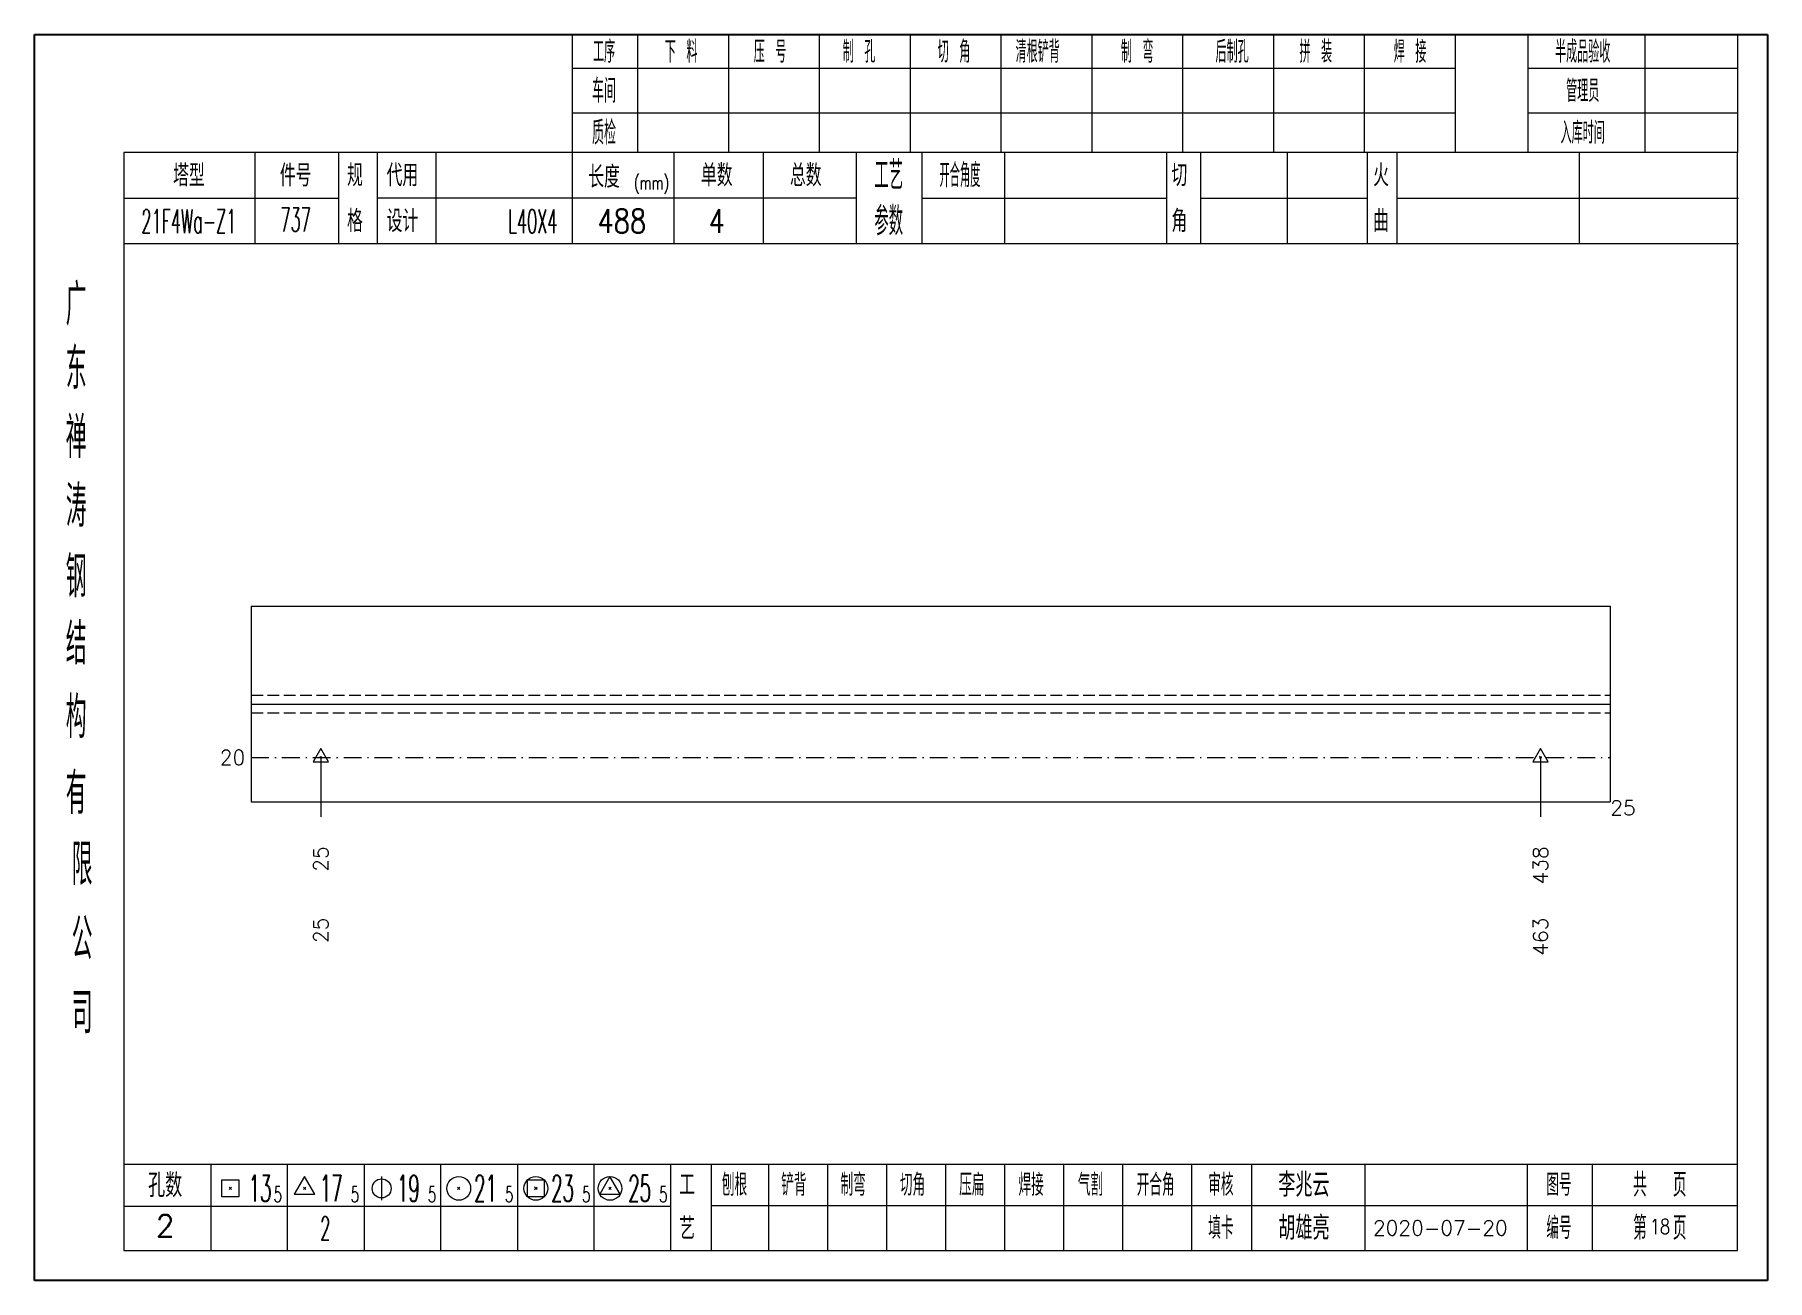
# Model space of a CAD drawing. Extents: x 1310 to 15542, y -76 to 8381.
# Drawn here: x 6822.6 to 7114.8, y 1943.8 to 2153.8 of the extents above; entities that cross this region are included whole.
import ezdxf
from ezdxf.enums import TextEntityAlignment as Align

# ---------------------------------------------------------------- set-up
doc = ezdxf.new("R2010")
doc.units = 0
doc.header["$MEASUREMENT"] = 0
doc.linetypes.add('一点画线', pattern=[5.2, 3, -1, 0.2, -1])
doc.linetypes.add('虚线', pattern=[2.75, 2, -0.75])
doc.layers.get('0').update_dxf_attribs({"linetype": 'CONTINUOUS', "lineweight": 25})
for name, color, linetype, lineweight in [('1', 7, 'CONTINUOUS', 25), ('4', 7, 'CONTINUOUS', 25), ('5', 7, 'CONTINUOUS', 25)]:
    doc.layers.add(name, color=color, linetype=linetype, lineweight=lineweight)
doc.styles.get("Standard").update_dxf_attribs({"font": 'simplex.shx', "width": 0.7, "height": 3, "bigfont": 'gbhzfs.shx'})

msp = doc.modelspace()

# ---------------------------------------------------------------- texts
at = {"color": 7, "linetype": 'Continuous', "lineweight": 13}
msp.add_text('20', height=2.5, dxfattribs=at).set_placement((6858.132, 2031.974), align=Align.MIDDLE_RIGHT)
at = {"layer": '1', "color": 7, "linetype": 'Continuous', "lineweight": 13}
msp.add_text('25', height=2.5, dxfattribs=at).set_placement((7088.262, 2023.474), align=Align.MIDDLE_LEFT)
at = {"layer": '1', "color": 8, "linetype": 'Continuous', "lineweight": 9}
for s, p in [('25', (6870.87, 2016.974)), ('438', (7076.523, 2016.974))]:
    msp.add_text(s, height=2.5, rotation=90, dxfattribs=at).set_placement(p, align=Align.MIDDLE_RIGHT)
at = {"layer": '1', "color": 7, "linetype": 'Continuous', "lineweight": 13}
for s, p in [('25', (6870.87, 2004.974)), ('463', (7076.523, 2004.974))]:
    msp.add_text(s, height=2.5, rotation=90, dxfattribs=at).set_placement(p, align=Align.MIDDLE_RIGHT)
at = {"layer": '4', "color": 1, "linetype": 'Continuous', "lineweight": 25}
for s, height, width, p in [('工序', 3.7, 0.7, (6918.632, 2150.931)), ('下 料', 3.7, 0.7, (6931.632, 2150.931)), ('制 孔', 3.7, 0.7, (6961.632, 2150.931)), ('切 角', 3.7, 0.7, (6977.632, 2150.931)), ('清根铲背 ', 3.7, 0.7, (6992.632, 2150.931)), (' 制 弯', 3.7, 0.7, (7007.632, 2150.931)), (' 后制孔', 3.7, 0.7, (7023.632, 2150.931)), ('拼 装', 3.7, 0.7, (7038.632, 2150.931)), (' 焊 接', 3.7, 0.7, (7053.632, 2150.931)), ('半成品验收', 3.7, 0.7, (7083.632, 2150.931)), ('压 号', 3.7, 0.7, (6946.632, 2150.931)), ('车间', 4, 0.7, (6918.632, 2144.331)), ('管理员', 3.7, 0.7, (7083.632, 2144.331)), ('质检', 4, 0.7, (6918.632, 2137.271)), ('入库时间', 3.7, 0.7, (7083.632, 2137.271)), ('工艺', 4.8, 0.7, (6966.632, 2130.091)), ('(mm)', 2.24, 0.7, (6926.632, 2128.831)), ('开合角度', 4, 0.6, (6978.632, 2130.091)), ('21F4Wa-Z1', 4, 0.5, (6848.632, 2122.351)), ('737', 4, 0.5, (6866.632, 2122.601)), ('L40X4', 4, 0.5, (6906.632, 2122.331)), ('488', 4, 0.8, (6921.632, 2122.381)), ('4', 4, 0.8, (6937.632, 2122.381)), ('参数', 4.8, 0.7, (6966.632, 2122.381)), ('广', 6.96, 0.7, (6829.632, 2108.301)), ('东', 6.96, 0.7, (6829.632, 2097.511)), ('禅', 6.96, 0.7, (6829.632, 2085.921)), ('涛', 6.96, 0.7, (6829.632, 2074.321)), ('钢', 6.96, 0.7, (6829.632, 2062.431)), ('结', 6.96, 0.7, (6829.632, 2051.121)), ('构', 6.96, 0.7, (6829.632, 2038.741)), ('有', 6.96, 0.7, (6829.632, 2025.931)), ('限', 6.96, 0.7, (6830.632, 2013.931)), ('公', 6.96, 0.7, (6830.632, 2001.391)), ('司', 6.96, 0.7, (6830.632, 1988.911)), ('13', 4.47, 0.5, (6860.632, 1959.331)), ('17', 4.47, 0.5, (6872.632, 1959.331)), ('19', 4.47, 0.5, (6885.632, 1959.331)), ('21', 4.47, 0.5, (6898.632, 1959.331)), ('23', 4.47, 0.5, (6911.632, 1959.331)), ('25', 4.47, 0.5, (6924.632, 1959.331)), ('刨根', 3.7, 0.8, (6940.632, 1959.931)), ('铲背', 3.7, 0.8, (6950.632, 1959.931)), ('制弯', 3.7, 0.8, (6960.632, 1959.931)), ('切角', 3.7, 0.8, (6970.632, 1959.931)), ('压扁', 3.7, 0.8, (6980.632, 1959.931)), ('焊接', 3.7, 0.8, (6990.632, 1959.931)), ('气割', 3.7, 0.8, (7000.632, 1959.931)), ('开合角', 3.7, 0.8, (7011.632, 1959.931)), ('审核', 3.7, 0.8, (7022.632, 1959.931)), ('图号', 3.7, 0.8, (7079.632, 1959.931)), ('共  页', 4, 0.8, (7096.632, 1959.931)), ('5', 2.68, 0.6, (6863.632, 1958.331)), ('5', 2.68, 0.6, (6876.632, 1958.331)), ('5', 2.68, 0.6, (6889.632, 1958.331)), ('5', 2.68, 0.6, (6902.632, 1958.331)), ('5', 2.68, 0.6, (6915.632, 1958.331)), ('5', 2.68, 0.6, (6928.632, 1958.331)), ('2', 4, 0.5, (6871.632, 1952.581)), ('填卡', 3.7, 0.8, (7022.632, 1952.661)), ('编号', 3.7, 0.8, (7079.632, 1952.661)), ('第  页', 4, 0.8, (7096.632, 1952.661))]:
    msp.add_text(s, height=height, dxfattribs=dict(at, width=width)).set_placement(p, align=Align.MIDDLE_CENTER)
for s, height, p in [('塔型', 3.7, (6848.632, 2130.061)), ('件号', 3.7, (6866.632, 2130.061)), ('规', 3.7, (6876.632, 2130.091)), ('代用', 3.7, (6884.632, 2130.091)), ('长度', 3.7, (6918.632, 2129.831)), ('单数', 3.7, (6937.632, 2130.091)), ('总数', 3.7, (6952.632, 2130.091)), ('切', 3.7, (7015.632, 2130.091)), ('火', 3.7, (7049.632, 2130.091)), ('格', 3.7, (6876.632, 2122.381)), ('设计', 3.7, (6884.632, 2122.381)), ('角', 3.7, (7015.632, 2122.381)), ('曲', 3.7, (7049.632, 2122.381)), ('孔数', 4, (6844.632, 1959.851)), ('工', 3.7, (6932.632, 1959.931)), ('李兆云', 4, (7036.632, 1959.931)), ('2', 3.7, (6844.632, 1953.021)), ('艺', 3.7, (6932.632, 1952.581)), ('胡雄亮', 4, (7036.632, 1952.661)), ('2020-07-20', 2.5, (7059.632, 1952.661))]:
    msp.add_text(s, height=height, dxfattribs=at).set_placement(p, align=Align.MIDDLE_CENTER)
at = {"layer": '4', "color": 6, "linetype": 'Continuous', "lineweight": 25, "width": 0.8}
msp.add_text('18', height=2.5, dxfattribs=at).set_placement((7096.657, 1952.889), align=Align.MIDDLE_CENTER)

# ---------------------------------------------------------------- blocks, each defined once
blk = doc.blocks.new('孔17.5')
at = {"layer": '5', "color": 7, "linetype": 'Continuous', "lineweight": 13}
for p, q in [((0, 1), (-0.866, -0.5)), ((-0.1, -0.1), (0.1, 0.1)), ((0.1, -0.1), (-0.1, 0.1)), ((0.866, -0.5), (0, 1)), ((-0.866, -0.5), (0.866, -0.5))]:
    blk.add_line(p, q, dxfattribs=at)
blk = doc.blocks.new('CTJGK')
at = {"color": 6, "linetype": 'Continuous'}
for p, q in [((0, 209.97), (292.13, 209.97)), ((0, 0), (0, 209.97)), ((292.13, 209.97), (292.13, 0)), ((292.13, 0), (0, 0))]:
    blk.add_line(p, q, dxfattribs=at)

# ---------------------------------------------------------------- linework, layer by layer
at = {"color": 7, "linetype": 'Continuous', "lineweight": 18}
for p, q in [((6859.132, 2057.474), (6859.132, 2024.474)), ((6859.132, 2057.474), (7088.262, 2057.474)), ((7088.262, 2057.474), (7088.262, 2024.474)), ((6859.132, 2040.974), (7088.262, 2040.974))]:
    msp.add_line(p, q, dxfattribs=at)
at = {"color": 1, "linetype": '虚线', "lineweight": 18}
for p, q in [((6859.132, 2042.474), (7088.262, 2042.474)), ((6859.132, 2039.474), (7088.262, 2039.474))]:
    msp.add_line(p, q, dxfattribs=at)
at = {"color": 3, "linetype": '一点画线', "lineweight": 13}
msp.add_line((6859.132, 2031.974), (7088.262, 2031.974), dxfattribs=at)
at = {"color": 7, "linetype": 'Continuous', "lineweight": 13}
for p, q in [((6870.87, 2031.974), (6870.87, 2021.974)), ((7076.523, 2031.974), (7076.523, 2021.974))]:
    msp.add_line(p, q, dxfattribs=at)
at = {"layer": '1', "color": 7, "linetype": 'Continuous', "lineweight": 18}
msp.add_line((6859.132, 2024.474), (7088.262, 2024.474), dxfattribs=at)
at = {"layer": '4', "color": 1, "linetype": 'Continuous', "lineweight": 18}
for p, q in [((6822.632, 2153.801), (6822.632, 1943.831)), ((7114.762, 2153.801), (6822.632, 2153.801)), ((6913.262, 2153.801), (6913.262, 2133.961)), ((6924.292, 2153.801), (6924.292, 2133.941)), ((6939.602, 2153.801), (6939.602, 2133.941)), ((6954.922, 2153.801), (6954.922, 2133.941)), ((6970.232, 2153.801), (6970.232, 2133.941)), ((6985.542, 2153.801), (6985.542, 2133.941)), ((7000.852, 2153.801), (7000.852, 2133.941)), ((7016.172, 2153.801), (7016.172, 2133.941)), ((7031.482, 2153.801), (7031.482, 2133.941)), ((7046.792, 2153.801), (7046.792, 2133.941)), ((7062.102, 2153.801), (7062.102, 2133.961)), ((7062.102, 2153.801), (7062.102, 2133.941)), ((7074.382, 2153.801), (7074.382, 2133.941)), ((7094.132, 2153.801), (7094.132, 2133.941)), ((7109.712, 2153.801), (7109.712, 2133.941)), ((7114.762, 2124.001), (7114.762, 2153.801)), ((7062.102, 2148.071), (6913.262, 2148.071)), ((7109.712, 2148.071), (7074.382, 2148.071)), ((7062.102, 2140.591), (6913.262, 2140.591)), ((7109.712, 2140.591), (7074.382, 2140.591)), ((6837.642, 2133.941), (6837.642, 1948.881)), ((7109.712, 2133.941), (6837.642, 2133.941)), ((6859.762, 2133.951), (6859.762, 2118.531)), ((6873.912, 2118.531), (6873.912, 2133.941)), ((6880.412, 2118.531), (6880.412, 2133.941)), ((6890.282, 2133.941), (6890.282, 2118.531)), ((6913.262, 2133.961), (6913.262, 2118.531)), ((6930.382, 2133.941), (6930.382, 2118.531)), ((6945.432, 2133.941), (6945.432, 2118.531)), ((6961.132, 2133.941), (6961.132, 2118.531)), ((6972.192, 2133.941), (6972.192, 2118.531)), ((6986.142, 2133.941), (6986.142, 2118.531)), ((7013.442, 2133.941), (7013.442, 2118.531)), ((7019.202, 2133.941), (7019.202, 2118.531)), ((7033.822, 2133.941), (7033.822, 2118.531)), ((7047.282, 2133.941), (7047.282, 2118.531)), ((7052.272, 2133.941), (7052.272, 2118.531)), ((7083.012, 2133.941), (7083.012, 2118.531)), ((7109.712, 1948.881), (7109.712, 2133.941)), ((6873.912, 2126.181), (6837.642, 2126.181)), ((6961.132, 2126.231), (6880.412, 2126.231)), ((6972.192, 2126.231), (7013.442, 2126.231)), ((7019.202, 2126.231), (7047.282, 2126.231)), ((7052.272, 2126.231), (7109.892, 2126.231)), ((7114.762, 1943.831), (7114.762, 2124.001)), ((7109.892, 2118.531), (6837.642, 2118.531)), ((6837.642, 1963.411), (7109.712, 1963.411)), ((6852.332, 1963.411), (6852.332, 1948.881)), ((6865.262, 1948.881), (6865.262, 1963.411)), ((6878.192, 1963.411), (6878.192, 1948.881)), ((6891.112, 1948.881), (6891.112, 1963.411)), ((6904.042, 1963.411), (6904.042, 1948.881)), ((6916.972, 1948.881), (6916.972, 1963.411)), ((6929.892, 1948.881), (6929.892, 1963.411)), ((6936.762, 1948.881), (6936.762, 1963.411)), ((6946.422, 1948.881), (6946.422, 1963.411)), ((6956.362, 1948.881), (6956.362, 1963.411)), ((6966.302, 1948.881), (6966.302, 1963.411)), ((6976.252, 1948.881), (6976.252, 1963.411)), ((6986.192, 1948.881), (6986.192, 1963.411)), ((6996.132, 1948.881), (6996.132, 1963.411)), ((7006.082, 1948.881), (7006.082, 1963.411)), ((7017.722, 1948.881), (7017.722, 1963.411)), ((7027.872, 1948.881), (7027.872, 1963.411)), ((7046.932, 1948.881), (7046.932, 1963.411)), ((7074.312, 1948.881), (7074.312, 1963.411)), ((7085.272, 1948.881), (7085.272, 1963.411)), ((6929.892, 1956.281), (6837.642, 1956.281)), ((6936.722, 1956.441), (7109.712, 1956.441)), ((6837.642, 1948.881), (7109.712, 1948.881)), ((6822.632, 1943.831), (7114.762, 1943.831))]:
    msp.add_line(p, q, dxfattribs=at)
at = {"layer": '4', "color": 7, "linetype": 'Continuous', "lineweight": 13}
for p, q in [((6854.218, 1957.917), (6854.218, 1960.745)), ((6854.218, 1960.745), (6857.046, 1960.745)), ((6857.046, 1960.745), (6857.046, 1957.917)), ((6868.132, 1961.331), (6866.4, 1958.331)), ((6869.864, 1958.331), (6868.132, 1961.331)), ((6881.132, 1961.331), (6881.132, 1957.331)), ((6905.718, 1957.917), (6905.718, 1960.745)), ((6905.718, 1960.745), (6908.546, 1960.745)), ((6908.546, 1960.745), (6908.546, 1957.917)), ((6919.632, 1961.331), (6917.9, 1958.331)), ((6921.364, 1958.331), (6919.632, 1961.331)), ((6857.046, 1957.917), (6854.218, 1957.917)), ((6855.432, 1959.131), (6855.832, 1959.531)), ((6855.832, 1959.131), (6855.432, 1959.531)), ((6866.4, 1958.331), (6869.864, 1958.331)), ((6867.932, 1959.131), (6868.332, 1959.531)), ((6868.332, 1959.131), (6867.932, 1959.531)), ((6893.932, 1959.131), (6894.332, 1959.531)), ((6894.332, 1959.131), (6893.932, 1959.531)), ((6908.546, 1957.917), (6905.718, 1957.917)), ((6906.932, 1959.131), (6907.332, 1959.531)), ((6907.332, 1959.131), (6906.932, 1959.531)), ((6917.9, 1958.331), (6921.364, 1958.331)), ((6919.432, 1959.131), (6919.832, 1959.531)), ((6919.832, 1959.131), (6919.432, 1959.531))]:
    msp.add_line(p, q, dxfattribs=at)
for centre, radius in [((6881.132, 1959.331), 1.6), ((6894.132, 1959.331), 2), ((6907.132, 1959.331), 2), ((6919.632, 1959.331), 2)]:
    msp.add_circle(centre, radius, dxfattribs=at)

# ---------------------------------------------------------------- block references
at = {"color": 0, "linetype": 'Continuous'}
msp.add_blockref('CTJGK', (6822.632, 1943.831), dxfattribs=at)
at = {"layer": '1', "color": 8, "linetype": 'Continuous', "lineweight": 9, "xscale": 1.5, "yscale": 1.5, "zscale": 1.5}
for p in [(6870.87, 2031.974), (7076.523, 2031.974)]:
    msp.add_blockref('孔17.5', p, dxfattribs=at)

msp.set_redraw_order([(e.dxf.handle, doc.entitydb.next_handle()) for e in msp.query("TEXT MTEXT ATTDEF DIMENSION ARC_DIMENSION")])  # texts and dimensions are drawn at this point

doc.saveas('drawing.dxf')
